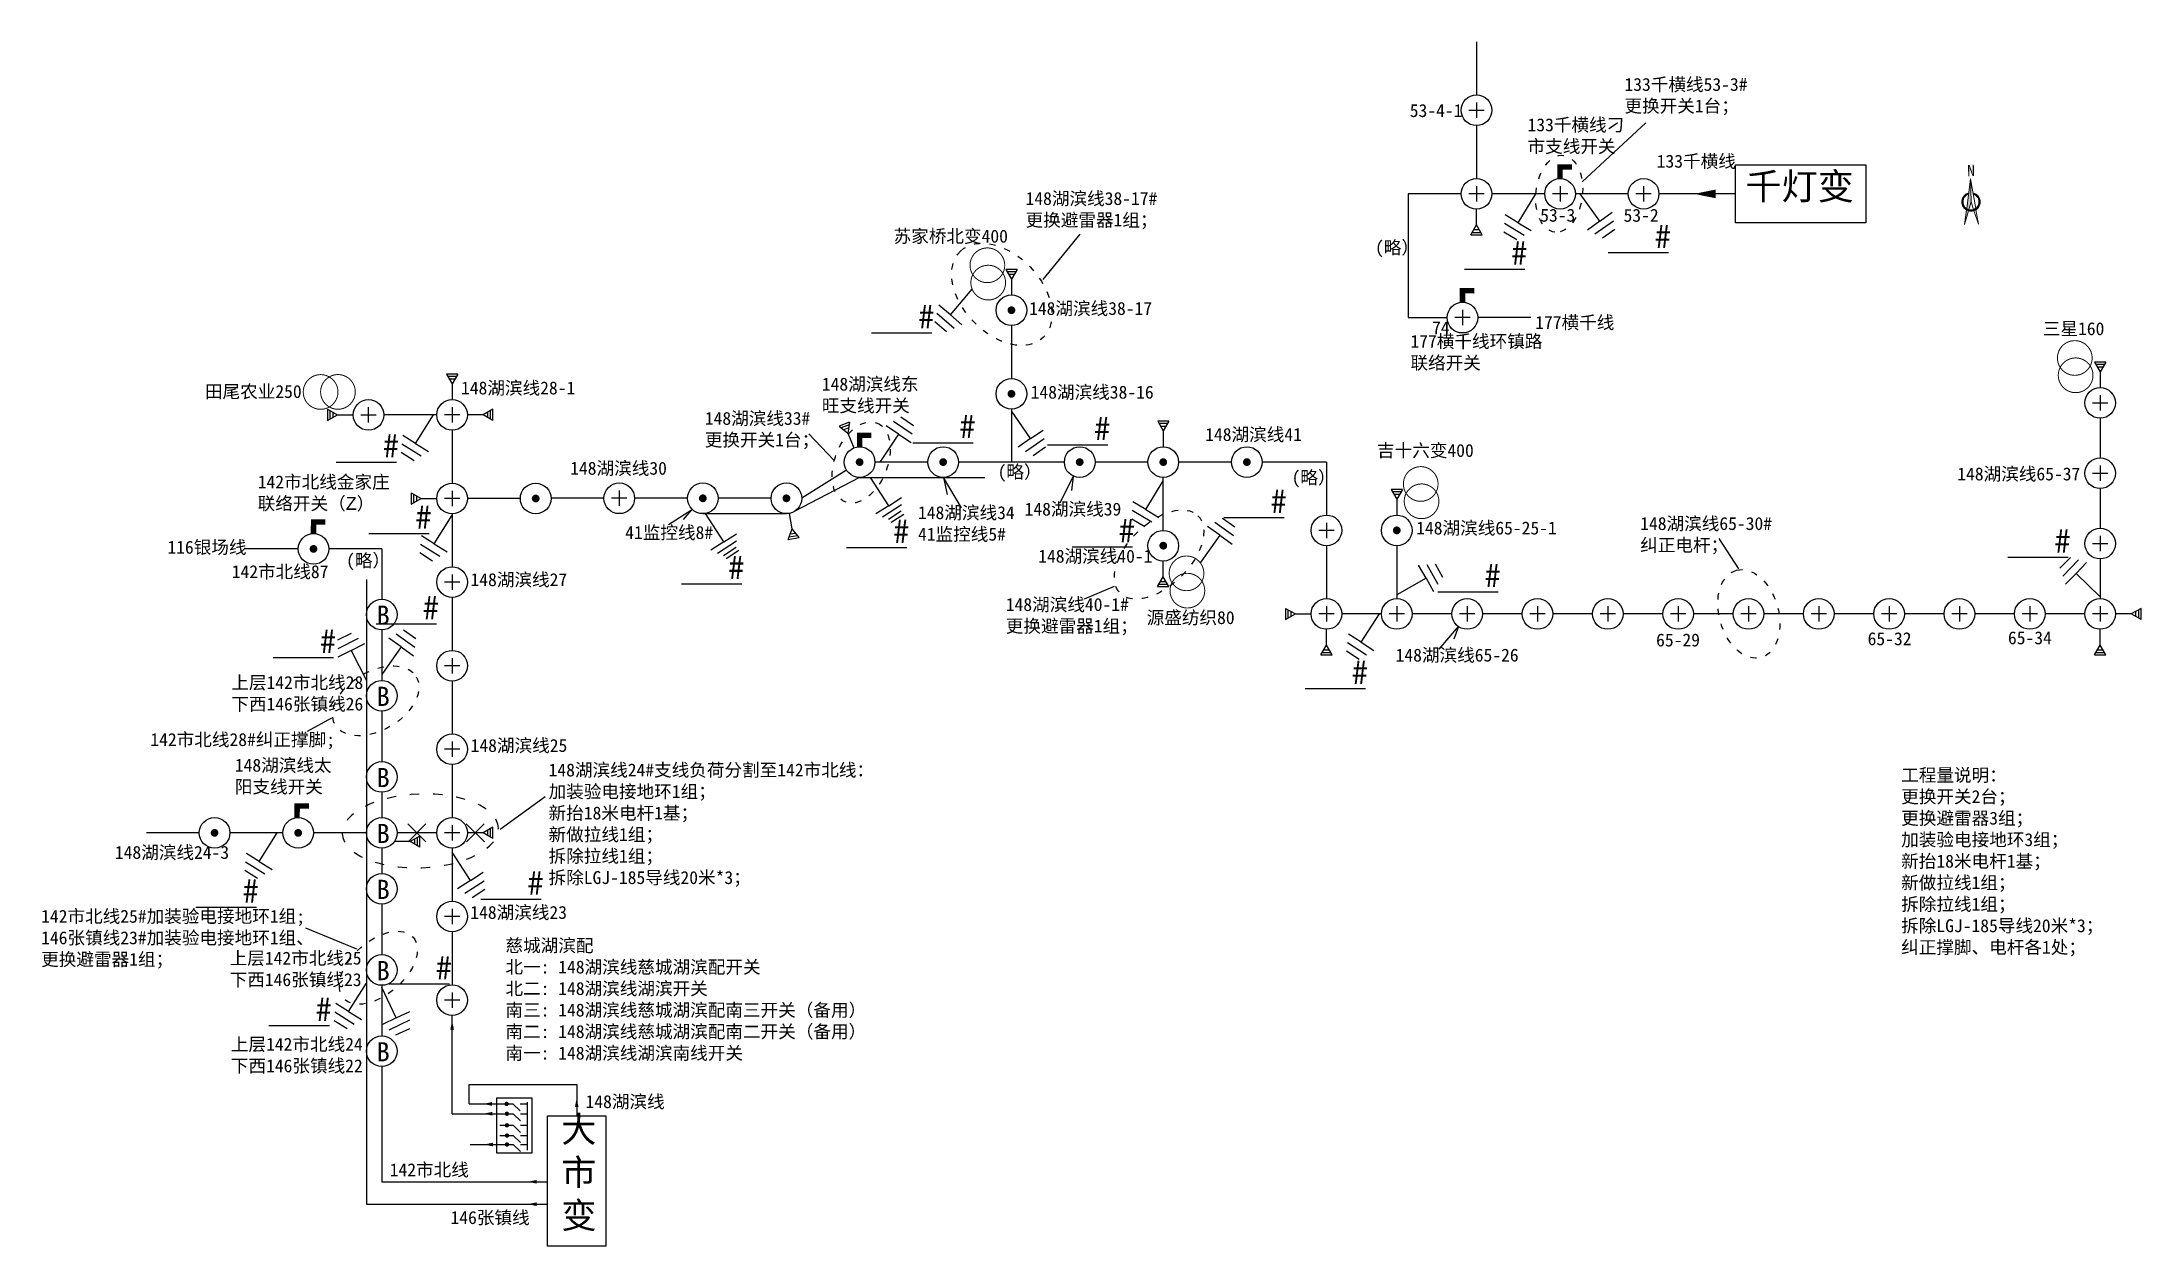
# Model space of a CAD drawing. Extents: x 840 to 1058, y -155 to -96.
# Drawn here: x 976.6 to 1057.9, y -155 to -108.3 of the extents above; entities that cross this region are included whole.
import ezdxf

# ---------------------------------------------------------------- set-up
doc = ezdxf.new("R2010")
doc.units = 0
doc.header["$LTSCALE"] = 20
doc.header["$MEASUREMENT"] = 0
for name, pattern in [('ACAD_ISO03W100', [30, 12, -18]), ('ACAD_ISO10W100', [18.5, 12, -3, 0.5, -3]), ('CENTERX2', [101.6, 63.5, -12.7, 12.7, -12.7]), ('DASHEDX2', [38.1, 25.4, -12.7]), ('DOT', [6.35, 0, -6.35])]:
    doc.linetypes.add(name, pattern=pattern)
doc.layers.get('0').update_dxf_attribs({"linetype": 'CONTINUOUS'})
for name, color, linetype in [('Layer1', 7, 'CONTINUOUS'), ('交叉跨越', 6, 'DOT'), ('变压器', 1, 'CONTINUOUS'), ('同杆线路', 3, 'CONTINUOUS'), ('图纸', 7, 'CONTINUOUS'), ('本线路', 7, 'CONTINUOUS'), ('标注', 1, 'CONTINUOUS'), ('标题', 7, 'CONTINUOUS'), ('电杆', 7, 'CONTINUOUS'), ('道路', 4, 'ACAD_ISO10W100')]:
    doc.layers.add(name, color=color, linetype=linetype)
doc.layers.add('跨越', color=4, linetype='CENTERX2', lineweight=9)
doc.styles.add('STYLE1', font='SIMFANG.TTF')
doc.styles.add('STYLE4', font='SIMFANG.TTF', dxfattribs={"height": 0.4})

msp = doc.modelspace()

# ---------------------------------------------------------------- texts
at = {"layer": 'Layer1', "color": 4, "lineweight": -3, "style": 'STYLE1'}
for p in [(1039.08, -116.321), (1033.517, -116.964), (1010.543, -119.43), (1012.138, -123.684), (989.802, -124.432), (1017.358, -123.765), (1024.192, -126.581), (991.063, -127.197), (1018.311, -127.721), (1054.567, -128.117), (1032.484, -129.459), (991.347, -130.703), (987.362, -132.006), (1027.341, -133.206), (995.401, -141.368), (984.369, -141.679), (991.849, -144.652), (987.197, -146.261)]:
    msp.add_text('#', height=0.908, dxfattribs=at).set_placement(p)
at = {"layer": 'Layer1', "color": 32, "lineweight": -3, "style": 'STYLE1'}
for p in [(1009.572, -127.745), (1003.18, -129.148)]:
    msp.add_text('#', height=0.908, dxfattribs=at).set_placement(p)
at = {"layer": '交叉跨越', "char_height": 0.5, "attachment_point": 1, "style": 'STYLE1'}
for s, insert, width in [('{\\C5;133千横线53-3#\\P更换开关1台；}', (1037.901, -109.734), 6.5195), ('{\\C0;53-4-1}', (1029.583, -110.747), 7.23352), ('{\\C0;133千横线}', (1039.15, -112.709), 6.52724), ('{\\C5;148湖滨线38-17#\\P更换避雷器1组；}', (1014.696, -114.154), 6.5195), ('{\\C0;53-3}', (1034.636, -114.802), 7.23352), ('{\\C0;53-2}', (1037.866, -114.804), 7.23352), ('{\\C0;148湖滨线38-17}', (1014.833, -118.412), 5.63251), ('{\\C0;74}', (1030.447, -119.163), 7.23352), ('{\\C0;148湖滨线28-1}', (992.824, -121.493), 5.63251), ('{\\C0;148湖滨线38-16}', (1014.894, -121.656), 5.63251), ('{\\C5;148湖滨线33#\\P更换开关1台；}', (1002.27, -122.671), 6.5195), ('{\\C0;148湖滨线41}', (1021.656, -123.295), 5.63251), ('{\\C0;148湖滨线30}', (997.054, -124.603), 3.98854), ('{\\C0;148湖滨线65-37}', (1050.796, -124.823), 5.63251), ('{\\C0;148湖滨线34\\C32;\\P41监控线5#}', (1010.529, -126.324), 3.98854), ('{\\C0;148湖滨线39}', (1014.66, -126.186), 5.63251), ('{\\C0;148湖滨线65-25-1}', (1029.832, -126.918), 5.63251), ('{\\C5;148湖滨线65-30#\\P纠正电杆；}', (1038.512, -126.745), 6.5195), ('{\\C32;41监控线8#}', (999.186, -127.093), 3.98854), ('{\\C0;148湖滨线40-1}', (1015.187, -128.01), 5.63251), ('{\\C0;148湖滨线27}', (993.191, -128.918), 3.98854), ('{\\C5;148湖滨线40-1#\\P更换避雷器1组；}', (1013.931, -129.882), 6.5195), ('{\\C0;65-29}', (1039.127, -131.256), 5.63251), ('{\\C0;65-32}', (1047.323, -131.207), 5.63251), ('{\\C0;65-34}', (1052.76, -131.172), 5.63251), ('{\\C0;148湖滨线65-26}', (1029.034, -131.841), 5.63251), ('{\\C5;142市北线28#纠正撑脚;}', (980.787, -135.114), 7.49715), ('{\\C0;148湖滨线25}', (993.196, -135.342), 3.98854), ('{\\C5;148湖滨线24#支线负荷分割至142市北线：\\P加装验电接地环1组；\\P新抬18米电杆1基；\\P新做拉线1组；\\P拆除拉线1组；\\P拆除LGJ-185导线20米*3；}', (996.217, -136.292), 13.05915), ('{\\C0;工程量说明：\\P更换开关2台；\\P更换避雷器3组；\\P加装验电接地环3组；\\P新抬18米电杆1基；\\P新做拉线1组；\\P拆除拉线1组；\\P拆除LGJ-185导线20米*3；\\P纠正撑脚、电杆各1处；}', (1048.623, -136.49), 14.92405), ('{\\C0;148湖滨线24-3}', (979.413, -139.484), 6.52724), ('{\\C5;142市北线25#加装验电接地环1组;\\P146张镇线23#加装验电接地环1组、\\P更换避雷器1组；}', (976.556, -141.959), 11.75995), ('{\\C0;148湖滨线23}', (993.183, -141.809), 3.98854), ('{\\C1;148湖滨线}', (997.648, -149.139), 3.98854)]:
    msp.add_mtext(s, dxfattribs=dict(at, insert=insert, width=width))
at = {"layer": '交叉跨越', "linetype": 'ACAD_ISO10W100', "ltscale": 0.8, "insert": (1034.146, -111.299), "char_height": 0.5, "width": 4.18446, "attachment_point": 1, "style": 'STYLE1'}
msp.add_mtext('{\\C0;133千横线刁市支线开关}', dxfattribs=at)
at = {"layer": '变压器', "linetype": 'ACAD_ISO03W100', "lineweight": 0, "char_height": 0.5, "width": 5.42046, "attachment_point": 1, "style": 'STYLE1'}
for s, insert in [('{\\C1;177横千线}', (1034.443, -118.955)), ('{\\C1;177横千线环镇路联络开关}', (1029.61, -119.686))]:
    msp.add_mtext(s, dxfattribs=dict(at, insert=insert))
at = {"layer": '变压器', "ltscale": 0.02, "insert": (1054.111, -119.197), "char_height": 0.5, "width": 2.8808, "attachment_point": 1, "style": 'STYLE1'}
msp.add_mtext('{\\C0;三星160}', dxfattribs=at)
at = {"layer": '图纸', "color": 0, "linetype": 'ByBlock', "ltscale": 0.02, "char_height": 0.744, "width": 0.3114, "attachment_point": 1, "style": 'STYLE1'}
for insert in [(989.555, -130.173), (989.555, -133.318), (989.555, -136.463), (989.555, -140.796), (989.555, -143.941), (989.555, -147.086)]:
    msp.add_mtext('B', dxfattribs=dict(at, insert=insert))
at = {"layer": '图纸', "color": 5, "linetype": 'ByBlock', "ltscale": 0.02, "insert": (989.555, -138.63), "char_height": 0.744, "width": 0.3114, "attachment_point": 1, "style": 'STYLE1'}
msp.add_mtext('B', dxfattribs=at)
at = {"layer": '标注', "color": 1, "linetype": 'DASHEDX2', "char_height": 0.5, "attachment_point": 1, "style": 'STYLE1'}
for s, insert, width in [('{\\C0;苏家桥北变400}', (1009.584, -115.612), 4.65826), ('{\\C0;(略）}', (1028.238, -116.05), 3.82461), ('{\\C0;田尾农业250}', (982.902, -121.631), 4.43828), ('{\\C0;148湖滨线东旺支线开关}', (1006.804, -121.343), 3.82461), ('{\\C0;吉十六变400}', (1028.314, -123.914), 4.6105), ('{\\C0;(略）}', (1013.616, -124.74), 3.82461), ('{\\C0;(略）}', (1025.007, -124.959), 3.82461), ('{\\C0;(略）}', (988.372, -128.174), 3.82461), ('{\\C0;142市北线87}', (983.94, -128.61), 8.61849), ('{\\C0;源盛纺织80}', (1019.389, -130.388), 4.43611), ('{\\C0;上层142市北线28\\P下西146张镇线26}', (983.924, -132.904), 8.61849), ('{\\C0;148湖滨线太阳支线开关}', (984.061, -136.107), 4.06814), ('慈城湖滨配\\P北一: 148湖滨线慈城湖滨配开关\\P北二: 148湖滨线湖滨开关\\P南三: 148湖滨线慈城湖滨配南三开关（备用）\\P南二: 148湖滨线慈城湖滨配南二开关（备用）\\P南一: 148湖滨线湖滨南线开关', (994.546, -143.091), 17.03031), ('{\\C0;上层142市北线25\\P下西146张镇线23}', (983.859, -143.581), 8.61849), ('{\\C0;上层142市北线24\\P下西146张镇线22}', (983.906, -146.918), 8.61849), ('{\\C0;142市北线}', (990.061, -151.779), 8.61849), ('{\\C0;146张镇线}', (992.417, -153.631), 8.61849)]:
    msp.add_mtext(s, dxfattribs=dict(at, insert=insert, width=width))
at = {"layer": '电杆', "color": 6, "linetype": 'ByBlock', "lineweight": -2, "ltscale": 0.02, "char_height": 0.5, "attachment_point": 1, "style": 'STYLE4'}
for s, insert, width in [('{\\C1;142市北线金家庄\\P联络开关（\\fArial|b0|i0|c0|p32;Z\\fFangSong_GB2312|b0|i0|c134|p32;）}', (984.947, -125.133), 17.24667), ('{\\C1;116银场线}', (981.447, -127.662), 3.92607)]:
    msp.add_mtext(s, dxfattribs=dict(at, insert=insert, width=width))
at = {"layer": '道路', "ltscale": 0.02, "attachment_point": 1, "style": 'STYLE1'}
for s, insert, char_height, width in [('{\\C1;千灯变}', (1042.586, -113.419), 1.0267, 9.63014), ('{\\C1;大市变}', (996.709, -149.959), 1, 1.73867)]:
    msp.add_mtext(s, dxfattribs=dict(at, insert=insert, char_height=char_height, width=width))

# ---------------------------------------------------------------- blocks, each defined once
blk = doc.blocks.new('111')
at = {"color": 0, "lineweight": -3}
for p, q in [((6520.4, 197.7, -805.8), (6496.7, 197.7, -805.8)), ((6516.4, 205.6, -805.8), (6500.6, 205.6, -805.8)), ((6508.5, 189.8, -805.8), (6492.7, 189.8, -805.8)), ((6508.5, 189.8, -805.8), (6524.3, 189.8, -805.8)), ((6508.5, 189.8), (6508.5, 154.7))]:
    blk.add_line(p, q, dxfattribs=at)
blk = doc.blocks.new('12')
at = {"const_width": 0.0358}
blk.add_lwpolyline([(-0.018, 0, 1), (0.018, 0, 1)], format="xyb", close=True, dxfattribs=at)
blk = doc.blocks.new('3513')
at = {"color": 32, "lineweight": -3}
for p, q in [((884.353, -154.35, 29.963), (883.645, -153.254, 29.963)), ((884.353, -154.35, 0), (883.859, -154.668, 0)), ((884.108, -154.784, 0), (884.849, -154.306, 0)), ((884.353, -154.35, 0), (884.846, -154.031, 0)), ((884.34, -154.871, 0), (884.833, -154.553, 0)), ((884.444, -154.991), (884.938, -154.672))]:
    blk.add_line(p, q, dxfattribs=at)
blk = doc.blocks.new('A$C779D513D')
at = {"layer": '跨越'}
h = blk.add_hatch(color=1, dxfattribs=at)
h.paths.add_polyline_path([(2, 7.41, 0.07616), (3.02, 6.94), (4.03, 10.5), (3.79, 21.16)])
h.paths.add_polyline_path([(2.85, 6.38, -0.05961), (1.91, 6.77), (1.03, 0)])
blk.add_hatch(color=5, dxfattribs=at).paths.add_polyline_path([(4.94, 14.7), (5.05, 14.06, -6.607399), (2.86, 14.01), (2.94, 14.65, 8.4891)])
at = {"layer": '跨越', "color": 0}
for p, q in [((2, 7.41), (3.79, 21.16)), ((3.79, 21.16), (4.03, 10.5)), ((6.21, 7.51), (3.79, 21.16)), ((3.02, 6.94), (4.03, 10.5)), ((5.21, 6.99), (4.03, 10.5)), ((1.03, 0), (1.91, 6.77)), ((1.03, 0), (2.85, 6.38)), ((7.51, 0.15), (5.4, 6.43)), ((7.51, 0.15), (6.32, 6.87))]:
    blk.add_line(p, q, dxfattribs=at)
for radius, start, end in [(4.29, 104.73675, 77.86325), (3.7, 108.51229, 74.08771)]:
    blk.add_arc((4.03, 10.5), radius, start, end, dxfattribs=at)
at = {"lineweight": 0, "insert": (2.18, 27.69), "char_height": 5.27, "width": 50.4759, "attachment_point": 1, "rotation": 1.3}
blk.add_mtext('N', dxfattribs=at)

# ---------------------------------------------------------------- linework, layer by layer
at = {"color": 5, "linetype": 'ByBlock', "ltscale": 0.02}
for p, q in [((1036.265, -113.756), (1038.725, -111.472)), ((1015.377, -117.546), (1016.815, -115.791)), ((1007.263, -124.545), (1006.304, -123.523)), ((1042.327, -128.754), (1041.576, -127.579)), ((1018.127, -129.431), (1016.971, -129.927)), ((987.808, -134.53), (986.86, -135.048)), ((994.341, -138.832), (996.085, -137.573)), ((988.788, -143.488), (986.816, -142.674))]:
    msp.add_line(p, q, dxfattribs=at)
at = {"color": 0, "linetype": 'ByBlock', "ltscale": 0.02}
for p, q in [((1029.524, -114.223), (1029.524, -119.019)), ((1029.524, -119.019), (1031.032, -119.019)), ((1012.21, -126.392), (1011.516, -125.209)), ((1011.516, -125.209), (1011.655, -125.868)), ((1016.039, -126.187), (1016.541, -125.174)), ((1016.541, -125.174), (1016.483, -125.71)), ((1000.864, -127.034), (1001.748, -126.46)), ((1001.748, -126.46), (1001.433, -126.834)), ((989.754, -127.971), (989.754, -129.928)), ((989.16, -129.159), (989.16, -130.522)), ((989.16, -130.522), (989.16, -133.667)), ((989.754, -131.116), (989.754, -133.073)), ((1030.727, -131.858), (1031.472, -130.989)), ((1031.472, -130.989), (1031.289, -131.47)), ((989.16, -133.667), (989.16, -136.812)), ((989.754, -134.261), (989.754, -136.218)), ((989.16, -136.812), (989.16, -138.978)), ((989.754, -137.406), (989.754, -138.384)), ((989.16, -138.978), (989.16, -141.145)), ((989.754, -139.572), (989.754, -140.551)), ((989.16, -141.145), (989.16, -144.29)), ((989.754, -141.739), (989.754, -143.696)), ((989.16, -144.29), (989.16, -147.435)), ((989.754, -144.884), (989.754, -146.841)), ((992.479, -149.858), (992.479, -146.049)), ((989.16, -147.435), (989.16, -153.362)), ((989.754, -148.029), (989.754, -152.494)), ((989.754, -152.494), (996.178, -152.494)), ((989.16, -153.362), (996.178, -153.362))]:
    msp.add_line(p, q, dxfattribs=at)
at = {"color": 0, "linetype": 'ByBlock', "lineweight": -3}
for p, q in [((1031.951, -115.806), (1032.168, -115.428)), ((1032.168, -115.428), (1032.169, -114.817)), ((1032.385, -115.807), (1032.168, -115.428)), ((1031.951, -115.806), (1032.385, -115.807)), ((1032.003, -115.716), (1032.333, -115.716)), ((1032.065, -115.607), (1032.271, -115.607)), ((1014.368, -117.149), (1013.934, -117.148)), ((1013.934, -117.148), (1014.151, -117.527)), ((1014.316, -117.239), (1013.986, -117.239)), ((1014.254, -117.348), (1014.048, -117.348)), ((1014.151, -117.527), (1014.15, -118.138)), ((1014.368, -117.149), (1014.151, -117.527)), ((1056.549, -120.739), (1056.115, -120.738)), ((1056.115, -120.738), (1056.332, -121.118)), ((1056.497, -120.829), (1056.167, -120.829)), ((1056.435, -120.938), (1056.229, -120.938)), ((1056.549, -120.739), (1056.332, -121.118)), ((1056.332, -121.118), (1056.332, -121.728)), ((992.697, -121.203), (992.262, -121.203)), ((992.262, -121.203), (992.479, -121.582)), ((992.645, -121.294), (992.314, -121.293)), ((992.582, -121.402), (992.376, -121.402)), ((992.697, -121.203), (992.479, -121.582)), ((992.479, -121.582), (992.479, -122.193)), ((987.657, -122.569), (987.656, -123.003)), ((987.656, -123.003), (988.036, -122.786)), ((987.657, -122.569), (988.036, -122.786)), ((987.747, -122.621), (987.747, -122.951)), ((987.856, -122.683), (987.856, -122.889)), ((988.036, -122.786), (988.646, -122.787)), ((993.684, -122.787), (993.073, -122.787)), ((994.063, -122.57), (993.684, -122.787)), ((994.062, -123.004), (993.684, -122.787)), ((993.863, -122.89), (993.863, -122.684)), ((993.972, -122.952), (993.972, -122.622)), ((994.062, -123.004), (994.063, -122.57)), ((1007.875, -123.065), (1007.472, -123.229)), ((1007.472, -123.229), (1007.816, -123.498)), ((1007.861, -123.169), (1007.554, -123.293)), ((1007.844, -123.293), (1007.653, -123.371)), ((1007.875, -123.065), (1007.816, -123.498)), ((1007.816, -123.498), (1008.046, -124.064)), ((1020.251, -123.031), (1019.816, -123.031)), ((1019.816, -123.031), (1020.033, -123.41)), ((1020.199, -123.122), (1019.868, -123.122)), ((1020.136, -123.231), (1019.931, -123.231)), ((1020.251, -123.031), (1020.033, -123.41)), ((1020.033, -123.41), (1020.033, -124.021)), ((990.895, -125.807), (990.895, -126.242)), ((990.895, -125.807), (991.274, -126.025)), ((990.895, -126.242), (991.274, -126.025)), ((990.986, -125.859), (990.985, -126.19)), ((991.094, -125.922), (991.094, -126.128)), ((991.274, -126.025), (991.885, -126.025)), ((1029.298, -125.676), (1028.864, -125.675)), ((1028.864, -125.675), (1029.081, -126.055)), ((1029.246, -125.766), (1028.916, -125.766)), ((1029.184, -125.875), (1028.978, -125.875)), ((1029.081, -126.055), (1029.08, -126.665)), ((1029.298, -125.676), (1029.081, -126.055)), ((1005.649, -127.203), (1005.551, -126.6)), ((1005.495, -127.612), (1005.649, -127.203)), ((1005.495, -127.612), (1005.924, -127.542)), ((1005.531, -127.514), (1005.858, -127.461)), ((1005.576, -127.397), (1005.779, -127.364)), ((1005.924, -127.542), (1005.649, -127.203)), ((1020.033, -129.058), (1020.033, -128.447)), ((1019.815, -129.437), (1020.033, -129.058)), ((1019.93, -129.238), (1020.136, -129.238)), ((1020.25, -129.438), (1020.033, -129.058)), ((1019.815, -129.437), (1020.25, -129.438)), ((1019.867, -129.346), (1020.198, -129.347)), ((1024.772, -130.28), (1024.771, -130.715)), ((1024.771, -130.715), (1025.15, -130.498)), ((1024.772, -130.28), (1025.15, -130.498)), ((1024.862, -130.332), (1024.862, -130.663)), ((1024.971, -130.394), (1024.971, -130.6)), ((1025.15, -130.498), (1025.761, -130.498)), ((1057.536, -130.498), (1056.926, -130.498)), ((1057.916, -130.281), (1057.536, -130.498)), ((1057.915, -130.716), (1057.536, -130.498)), ((1057.716, -130.601), (1057.716, -130.395)), ((1057.825, -130.664), (1057.825, -130.333)), ((1057.915, -130.716), (1057.916, -130.281)), ((1026.137, -132.081), (1026.355, -131.703)), ((1026.355, -131.703), (1026.355, -131.092)), ((1026.572, -132.082), (1026.355, -131.703)), ((1056.114, -132.081), (1056.331, -131.703)), ((1056.331, -131.703), (1056.332, -131.092)), ((1056.548, -132.082), (1056.331, -131.703)), ((1026.137, -132.081), (1026.572, -132.082)), ((1026.189, -131.991), (1026.52, -131.991)), ((1026.252, -131.882), (1026.458, -131.882)), ((1056.114, -132.081), (1056.548, -132.082)), ((1056.166, -131.991), (1056.496, -131.991)), ((1056.228, -131.882), (1056.434, -131.882)), ((993.684, -138.979), (993.073, -138.978)), ((994.063, -138.762), (993.684, -138.979)), ((994.062, -139.196), (993.684, -138.979)), ((993.863, -139.082), (993.863, -138.876)), ((993.972, -139.144), (993.972, -138.813)), ((994.062, -139.196), (994.063, -138.762))]:
    msp.add_line(p, q, dxfattribs=at)
at = {"color": 4, "lineweight": -3}
for p, q in [((1037.266, -116.501), (1039.606, -116.501)), ((1031.702, -117.143), (1034.042, -117.143)), ((1008.729, -119.61), (1011.069, -119.61)), ((1010.324, -123.863), (1012.664, -123.863)), ((1015.543, -123.944), (1017.883, -123.944)), ((987.988, -124.611), (990.328, -124.611)), ((1022.378, -126.761), (1024.718, -126.761)), ((989.249, -127.376), (991.589, -127.376)), ((1016.497, -127.9), (1018.837, -127.9)), ((1052.752, -128.296), (1055.092, -128.296)), ((1030.669, -129.639), (1033.009, -129.639)), ((989.533, -130.882), (991.873, -130.882)), ((985.547, -132.185), (987.887, -132.185)), ((1025.526, -133.385), (1027.866, -133.385)), ((982.554, -141.858), (984.894, -141.858)), ((993.587, -141.547), (995.927, -141.547)), ((990.034, -144.831), (992.374, -144.831)), ((985.383, -146.44), (987.723, -146.44))]:
    msp.add_line(p, q, dxfattribs=at)
at = {"color": 32, "linetype": 'ByBlock', "ltscale": 0.02}
for p, q in [((1008.268, -125.209), (1005.73, -126.532)), ((1008.268, -125.209), (1011.506, -125.209)), ((1011.506, -125.209), (1013.125, -125.209)), ((1002.194, -126.612), (1005.432, -126.612))]:
    msp.add_line(p, q, dxfattribs=at)
at = {"color": 32, "lineweight": -3}
for p, q in [((1007.757, -127.924), (1010.097, -127.924)), ((1001.365, -129.327), (1003.705, -129.327))]:
    msp.add_line(p, q, dxfattribs=at)
at = {"color": 5, "linetype": 'ByBlock', "lineweight": -3}
for p, q in [((990.852, -139.317), (990.241, -139.317)), ((991.232, -139.1), (990.852, -139.317)), ((991.231, -139.535), (990.852, -139.317)), ((991.032, -139.421), (991.032, -139.215)), ((991.141, -139.483), (991.141, -139.152)), ((991.231, -139.535), (991.232, -139.1))]:
    msp.add_line(p, q, dxfattribs=at)
at = {"color": 1, "linetype": 'ByBlock', "ltscale": 0.02}
for p, q in [((993.14, -149.478), (993.14, -148.724)), ((993.14, -148.724), (997.306, -148.724)), ((997.306, -148.724), (997.306, -149.935))]:
    msp.add_line(p, q, dxfattribs=at)
at = {"color": 1, "ltscale": 0.8}
for p, q in [((993.14, -149.478), (994.374, -149.478)), ((993.173, -151.051), (994.407, -151.051))]:
    msp.add_line(p, q, dxfattribs=at)
at = {"color": 0, "ltscale": 0.8}
msp.add_line((992.479, -149.858), (994.389, -149.858), dxfattribs=at)
at = {"color": 1, "linetype": 'ByBlock', "ltscale": 0.02}
for points in [[(1042.205, -113.095), (1047.252, -113.095), (1047.252, -115.35), (1042.205, -115.35)], [(998.433, -149.935), (998.433, -154.983), (996.178, -154.983), (996.178, -149.935)]]:
    msp.add_lwpolyline(points, close=True, dxfattribs=at)
at = {"color": 1, "const_width": 0.15}
msp.add_lwpolyline([(987.182, -127.998, 1), (987.037, -127.958, 1)], format="xyb", close=True, dxfattribs=at)
at = {"color": 0}
for points in [[(992.479, -146.601, 0.141, 0, 0), (992.479, -146.25, 0, 0, 0)], [(994.039, -149.858, 0.141, 0, 0), (993.687, -149.858, 0, 0, 0)], [(995.759, -152.494, 0.141, 0, 0), (995.408, -152.494, 0, 0, 0)], [(995.754, -153.362, 0.141, 0, 0), (995.402, -153.362, 0, 0, 0)]]:
    msp.add_lwpolyline(points, format="xyseb", dxfattribs=at)
at = {"color": 1}
for points in [[(994.024, -149.478, 0.141, 0, 0), (993.672, -149.478, 0, 0, 0)], [(997.306, -149.601, 0.141, 0, 0), (997.306, -149.25, 0, 0, 0)], [(994.057, -151.051, 0.141, 0, 0), (993.705, -151.051, 0, 0, 0)]]:
    msp.add_lwpolyline(points, format="xyseb", dxfattribs=at)
at = {"color": 1, "ltscale": 0.8}
msp.add_lwpolyline([(994.216, -149.236), (995.566, -149.236), (995.566, -151.391), (994.216, -151.391)], close=True, dxfattribs=at)
at = {"color": 0, "linetype": 'ByBlock', "lineweight": -3, "ltscale": 0.02}
for centre in [(1014.15, -118.732), (1014.15, -121.971), (1008.268, -124.615), (1011.506, -124.615), (1016.795, -124.615), (1020.033, -124.615), (1023.272, -124.615), (995.717, -126.025), (1002.194, -126.018), (1005.432, -126.018), (1029.08, -127.259), (1020.033, -127.853), (983.277, -138.978), (986.515, -138.978)]:
    msp.add_circle(centre, 0.594, dxfattribs=at)
at = {"color": 1, "linetype": 'ByBlock', "lineweight": -3, "ltscale": 0.02}
msp.add_circle((987.109, -127.978), 0.594, dxfattribs=at)
at = {"color": 5, "linetype": 'ACAD_ISO03W100', "ltscale": 0.001}
for centre, major_axis, ratio in [((1035.374, -114.22), (-0.166, -1.488), 0.6008), ((1013.778, -118.116), (-1.6, 1.675), 0.659244), ((1008.328, -124.631), (0.622, 1.527), 0.615369), ((1019.87, -128.196), (1.508, 1.5), 0.567283), ((1042.723, -130.495), (-0.485, 1.688), 0.652447), ((989.522, -133.864), (1.569, 0.937), 0.622253), ((989.62, -144.203), (1.347, 1.182), 0.578119)]:
    msp.add_ellipse(centre, major_axis=major_axis, ratio=ratio, dxfattribs=at)
at = {"color": 5, "linetype": 'ACAD_ISO03W100', "ltscale": 0.0015, "extrusion": (0, 0, -1)}
msp.add_ellipse((991.248, -138.901), major_axis=(3.024, 0.11), ratio=0.471342, dxfattribs=at)
at = {"layer": '变压器', "color": 0, "const_width": 0.0373}
for points in [[(1013.184, -116.319, 1), (1013.251, -117.662, 1)], [(1013.217, -116.99, 1), (1013.284, -118.333, 1)], [(1055.316, -119.91, 1), (1055.383, -121.253, 1)], [(1055.349, -120.581, 1), (1055.416, -121.924, 1)], [(988.056, -121.895, 1), (986.712, -121.901, 1)], [(988.728, -121.893, 1), (987.384, -121.898, 1)], [(1029.974, -124.791, 1), (1030.041, -126.133, 1)], [(1030.007, -125.462, 1), (1030.074, -126.805, 1)], [(1020.967, -129.595, 1), (1020.9, -128.253, 1)], [(1021, -130.267, 1), (1020.933, -128.924, 1)]]:
    msp.add_lwpolyline(points, format="xyb", close=True, dxfattribs=at)
at = {"layer": '同杆线路', "color": 5, "linetype": 'ByBlock', "ltscale": 0.02, "const_width": 0.209}
for points in [[(1035.867, -113.183), (1035.407, -113.183), (1035.407, -113.629)], [(1008.728, -123.575), (1008.268, -123.575), (1008.268, -124.021)]]:
    msp.add_lwpolyline(points, dxfattribs=at)
at = {"layer": '同杆线路', "color": 1, "linetype": 'ByBlock', "ltscale": 0.02, "const_width": 0.209}
for points in [[(1032.086, -117.979), (1031.626, -117.978), (1031.626, -118.425)], [(987.57, -126.938), (987.11, -126.938), (987.109, -127.384)]]:
    msp.add_lwpolyline(points, dxfattribs=at)
at = {"layer": '同杆线路', "color": 0, "linetype": 'ByBlock', "ltscale": 0.02, "const_width": 0.209}
msp.add_lwpolyline([(986.934, -137.94), (986.475, -137.94), (986.474, -138.386)], dxfattribs=at)
at = {"layer": '本线路', "color": 0, "linetype": 'ByBlock', "lineweight": -3, "ltscale": 0.14}
for p, q in [((1032.169, -108.34), (1032.169, -110.39)), ((1032.169, -111.578), (1032.169, -113.629)), ((1031.575, -114.223), (1029.524, -114.223)), ((1034.813, -114.223), (1032.763, -114.223)), ((1038.051, -114.223), (1036.001, -114.223)), ((1042.205, -114.223), (1039.239, -114.223)), ((1014.15, -119.326), (1014.15, -121.377)), ((991.885, -122.787), (989.834, -122.787)), ((1014.15, -122.565), (1014.15, -124.615)), ((992.479, -123.381), (992.479, -125.431)), ((1056.332, -122.916), (1056.332, -124.454)), ((1007.764, -124.93), (1006.026, -126.018)), ((1010.912, -124.615), (1008.862, -124.615)), ((1014.15, -124.615), (1012.1, -124.615)), ((1016.201, -124.615), (1014.15, -124.615)), ((1019.439, -124.615), (1017.389, -124.615)), ((1020.033, -127.259), (1020.033, -125.209)), ((1022.678, -124.615), (1020.627, -124.615)), ((1026.355, -124.615), (1023.866, -124.615)), ((1026.355, -124.615), (1026.355, -126.665)), ((995.123, -126.025), (993.073, -126.025)), ((998.361, -126.018), (996.311, -126.018)), ((1001.6, -126.018), (999.549, -126.018)), ((1004.838, -126.018), (1002.788, -126.018)), ((1056.332, -125.642), (1056.332, -127.179)), ((992.479, -126.619), (992.479, -128.669)), ((989.754, -127.971), (987.703, -127.971)), ((1026.355, -127.853), (1026.355, -129.904)), ((1029.08, -127.853), (1029.08, -129.904)), ((1056.332, -128.367), (1056.332, -129.904)), ((992.479, -129.857), (992.479, -131.908)), ((1028.486, -130.498), (1026.949, -130.498)), ((1031.212, -130.498), (1029.674, -130.498)), ((1033.937, -130.498), (1032.4, -130.498)), ((1036.662, -130.498), (1035.125, -130.498)), ((1039.387, -130.498), (1037.85, -130.498)), ((1042.112, -130.498), (1040.575, -130.498)), ((1044.837, -130.498), (1043.3, -130.498)), ((1047.562, -130.498), (1046.025, -130.498)), ((1050.287, -130.498), (1048.75, -130.498)), ((1053.012, -130.498), (1051.475, -130.498)), ((1055.738, -130.498), (1054.2, -130.498)), ((992.479, -133.096), (992.479, -135.146)), ((992.479, -136.334), (992.479, -138.384)), ((982.683, -138.978), (980.633, -138.978)), ((985.921, -138.978), (983.871, -138.978)), ((989.16, -138.978), (987.109, -138.978)), ((991.885, -138.978), (990.348, -138.978)), ((992.479, -139.572), (992.479, -141.623)), ((992.479, -142.811), (992.479, -144.861))]:
    msp.add_line(p, q, dxfattribs=at)
at = {"layer": '本线路', "linetype": 'ByBlock', "lineweight": -3, "ltscale": 0.02}
for p, q in [((1031.872, -110.984), (1032.466, -110.984)), ((1032.169, -110.687), (1032.169, -111.281)), ((1032.466, -114.223), (1031.872, -114.223)), ((1032.169, -113.926), (1032.169, -114.52)), ((1035.704, -114.223), (1035.11, -114.223)), ((1035.407, -113.926), (1035.407, -114.52)), ((1038.942, -114.223), (1038.348, -114.223)), ((1038.645, -113.926), (1038.645, -114.52)), ((988.943, -122.787), (989.537, -122.787)), ((989.24, -123.084), (989.24, -122.49)), ((992.776, -122.787), (992.182, -122.787)), ((992.479, -122.49), (992.479, -123.084)), ((1056.035, -122.322), (1056.629, -122.322)), ((1056.332, -122.025), (1056.332, -122.619)), ((1056.035, -125.048), (1056.629, -125.048)), ((1056.332, -124.751), (1056.332, -125.345)), ((992.776, -126.025), (992.182, -126.025)), ((992.479, -125.728), (992.479, -126.322)), ((999.252, -126.018), (998.658, -126.018)), ((998.955, -125.721), (998.955, -126.315)), ((1026.652, -127.259), (1026.058, -127.259)), ((1026.355, -126.962), (1026.355, -127.556)), ((1056.332, -127.476), (1056.332, -128.07)), ((1056.035, -127.773), (1056.629, -127.773)), ((992.776, -129.263), (992.182, -129.263)), ((992.479, -128.966), (992.479, -129.56)), ((1026.652, -130.498), (1026.058, -130.498)), ((1026.355, -130.201), (1026.355, -130.795)), ((1029.377, -130.498), (1028.783, -130.498)), ((1029.08, -130.201), (1029.08, -130.795)), ((1032.103, -130.498), (1031.509, -130.498)), ((1031.806, -130.201), (1031.806, -130.795)), ((1034.828, -130.498), (1034.234, -130.498)), ((1034.531, -130.201), (1034.531, -130.795)), ((1037.553, -130.498), (1036.959, -130.498)), ((1037.256, -130.201), (1037.256, -130.795)), ((1040.278, -130.498), (1039.684, -130.498)), ((1039.981, -130.201), (1039.981, -130.795)), ((1043.003, -130.498), (1042.409, -130.498)), ((1042.706, -130.201), (1042.706, -130.795)), ((1045.728, -130.498), (1045.134, -130.498)), ((1045.431, -130.201), (1045.431, -130.795)), ((1048.453, -130.498), (1047.859, -130.498)), ((1048.156, -130.201), (1048.156, -130.795)), ((1051.178, -130.498), (1050.584, -130.498)), ((1050.881, -130.201), (1050.881, -130.795)), ((1053.903, -130.498), (1053.309, -130.498)), ((1053.606, -130.201), (1053.606, -130.795)), ((1056.629, -130.498), (1056.035, -130.498)), ((1056.332, -130.201), (1056.332, -130.795)), ((992.776, -132.502), (992.182, -132.502)), ((992.479, -132.205), (992.479, -132.799)), ((992.776, -135.74), (992.182, -135.74)), ((992.479, -135.443), (992.479, -136.037)), ((992.776, -138.978), (992.182, -138.978)), ((992.479, -138.681), (992.479, -139.275)), ((992.776, -142.217), (992.182, -142.217)), ((992.479, -141.92), (992.479, -142.514)), ((992.776, -145.455), (992.182, -145.455)), ((992.479, -145.158), (992.479, -145.752))]:
    msp.add_line(p, q, dxfattribs=at)
at = {"layer": '本线路', "color": 1, "linetype": 'ByBlock', "lineweight": -3, "ltscale": 0.02}
for p, q in [((1031.626, -118.722), (1031.626, -119.316)), ((1031.923, -119.019), (1031.329, -119.019))]:
    msp.add_line(p, q, dxfattribs=at)
at = {"layer": '本线路', "color": 1, "linetype": 'ByBlock', "lineweight": -3, "ltscale": 0.14}
for p, q in [((1034.27, -119.019), (1032.22, -119.019)), ((986.515, -127.978), (984.465, -127.978))]:
    msp.add_line(p, q, dxfattribs=at)
at = {"layer": '本线路', "color": 5, "linetype": 'ByBlock', "lineweight": -3, "ltscale": 0.14}
for p, q in [((991.467, -139.325), (990.766, -138.632)), ((991.462, -138.628), (990.77, -139.329)), ((993.729, -139.325), (993.028, -138.632)), ((993.724, -138.628), (993.032, -139.329))]:
    msp.add_line(p, q, dxfattribs=at)
at = {"layer": '本线路', "color": 0, "lineweight": 0, "ltscale": 0.05}
msp.add_lwpolyline([(1041.44, -114.226, 0.337, 0, 0), (1040.597, -114.223, 0, 0, 0)], format="xyseb", dxfattribs=at)
at = {"layer": '本线路', "linetype": 'ByBlock', "lineweight": -3, "ltscale": 0.02}
for centre in [(1032.169, -110.984), (1032.169, -114.223), (1035.407, -114.223), (1038.645, -114.223), (1056.332, -122.322), (989.24, -122.787), (992.479, -122.787), (1056.332, -125.048), (992.479, -126.025), (998.955, -126.018), (1026.355, -127.259), (1056.332, -127.773), (992.479, -129.263), (1026.355, -130.498), (1029.08, -130.498), (1031.806, -130.498), (1034.531, -130.498), (1037.256, -130.498), (1039.981, -130.498), (1042.706, -130.498), (1045.431, -130.498), (1048.156, -130.498), (1050.881, -130.498), (1053.606, -130.498), (1056.332, -130.498), (992.479, -132.502), (992.479, -135.74), (992.479, -138.978), (992.479, -142.217), (992.479, -145.455)]:
    msp.add_circle(centre, 0.594, dxfattribs=at)
at = {"layer": '本线路', "color": 1, "linetype": 'ByBlock', "lineweight": -3, "ltscale": 0.02}
msp.add_circle((1031.626, -119.019), 0.594, dxfattribs=at)
at = {"layer": '本线路', "color": 0, "linetype": 'ByBlock', "lineweight": -3, "ltscale": 0.02}
for centre in [(989.754, -130.522), (989.754, -133.667), (989.754, -136.812), (989.754, -141.145), (989.754, -144.29), (989.754, -147.435)]:
    msp.add_circle(centre, 0.594, dxfattribs=at)
at = {"layer": '本线路', "color": 5, "linetype": 'ByBlock', "lineweight": -3, "ltscale": 0.02}
msp.add_circle((989.754, -138.978), 0.594, dxfattribs=at)
at = {"layer": '标题', "color": 1}
for p, q in [((994.374, -149.478), (994.829, -149.477)), ((994.829, -149.477), (995.11, -149.751)), ((995.11, -149.477), (995.379, -149.477)), ((995.395, -151.264), (995.396, -149.406)), ((994.322, -150.307), (994.844, -150.307)), ((994.844, -150.307), (995.125, -150.58)), ((995.125, -149.858), (995.395, -149.858)), ((995.125, -150.307), (995.395, -150.307)), ((994.323, -150.703), (994.844, -150.703)), ((994.407, -151.051), (994.844, -151.05)), ((994.844, -150.703), (995.125, -150.976)), ((994.844, -151.05), (995.125, -151.324)), ((995.125, -150.703), (995.395, -150.703)), ((995.125, -151.05), (995.395, -151.05))]:
    msp.add_line(p, q, dxfattribs=at)
at = {"layer": '标题', "color": 0}
for p, q in [((994.389, -149.858), (994.844, -149.858)), ((994.844, -149.858), (995.125, -150.131))]:
    msp.add_line(p, q, dxfattribs=at)
at = {"layer": '标题', "color": 1, "const_width": 0.0842}
for points in [[(994.589, -149.52, 1), (994.589, -149.435, 1)], [(994.604, -150.349, 1), (994.604, -150.265, 1)], [(994.604, -150.745, 1), (994.604, -150.661, 1)], [(994.604, -151.093, 1), (994.604, -151.008, 1)]]:
    msp.add_lwpolyline(points, format="xyb", close=True, dxfattribs=at)
at = {"layer": '标题', "color": 0, "const_width": 0.0842}
msp.add_lwpolyline([(994.604, -149.9, 1), (994.604, -149.816, 1)], format="xyb", close=True, dxfattribs=at)

# ---------------------------------------------------------------- block references
at = {"lineweight": -3, "xscale": 0.08328275791495798, "yscale": 0.08328275791370743, "zscale": 0.08328275791385777}
msp.add_blockref('A$C779D513D', (1050.994, -115.41), dxfattribs=at)
at = {"color": 4, "lineweight": -3, "zscale": 0.03718324293637638}
for p, xscale, yscale, rotation in [((1244.683, -234.256), 0.03718324293749742, 0.03718324293862452, 148.9125531797192), ((1229.378, 31.642), 0.03718324293757147, 0.03718324293862452, 215.6914290993201), ((1200.696, -270.342), 0.03718324293759365, 0.03718324293865294, 139.6144377655527), ((1200.016, -246.192), 0.03718324293752926, 0.03718324293868136, 147.9893043948564), ((804.721, 5.189), 0.03718324293767378, 0.03718324293868136, 326.2121641533911), ((1209.928, 19.747), 0.03718324293742507, 0.03718324293865294, 214.6651318149256), ((1230.553, -244.844), 0.03718324293744286, 0.03718324293862452, 149.0551826229198), ((1200.261, -250.884), 0.03718324293745509, 0.03718324293868136, 147.7680010199329), ((821.153, 7.419), 0.03718324293745955, 0.03718324293862452, 324.4775252415877), ((904.38, 77.726), 0.0371832429376425, 0.03718324293865294, 299.6442679833467), ((891.452, -307.082), 0.03718324293760194, 0.03718324293862452, 45.70823415009505), ((1234.923, -256.794), 0.03718324293760154, 0.03718324293865294, 147.1905414040237), ((775.694, -247.237), 0.03718324293750286, 0.03718324293859609, 26.77674304160471), ((788.373, 1.494), 0.03718324293740698, 0.03718324293853925, 324.9311990970288), ((1193.958, -262.383), 0.03718324293752926, 0.03718324293868136, 147.9893043948564), ((1192.675, -3.632), 0.03718324293756266, 0.03718324293870978, 212.8469098192558), ((1197.42, -268.199), 0.03718324293752926, 0.03718324293868136, 147.9893043948564), ((1205.679, -35.529), 0.03718324293745926, 0.03718324293868136, 205.5164118891639)]:
    msp.add_blockref('111', p, dxfattribs=dict(at, xscale=xscale, yscale=yscale, rotation=rotation))
at = {"linetype": 'DASHEDX2', "yscale": 4.197748793347955, "zscale": 4.197748793348071}
for p, xscale, rotation in [((1014.15, -118.732), 4.197748793347948, 254.5237972902572), ((1014.15, -121.971), 4.197748793347948, 254.5237972902572), ((1008.268, -124.615), 4.197748793348055, 196.5631883772079), ((1011.506, -124.615), 4.197748793347838, 164.5237972902568), ((1016.795, -124.615), 4.197748793347838, 164.5237972902568), ((1020.033, -124.615), 4.197748793347838, 164.5237972902568), ((1023.272, -124.615), 4.197748793347838, 164.5237972902568), ((995.717, -126.025), 4.197748793347838, 164.5237972902568), ((1002.194, -126.018), 4.197748793347838, 164.5237972902568), ((1005.432, -126.018), 4.197748793347838, 164.5237972902568), ((1020.033, -127.853), 4.197748793347948, 74.52379729025722), ((1029.08, -127.259), 4.197748793347948, 254.5237972902572), ((983.277, -138.978), 4.197748793347838, 164.5237972902568), ((986.515, -138.978), 4.197748793347838, 164.5237972902568)]:
    msp.add_blockref('12', p, dxfattribs=dict(at, xscale=xscale, rotation=rotation))
at = {"color": 0, "linetype": 'ByBlock'}
for p in [(125.041, 28.045, -29.963), (118.648, 26.642, -29.963)]:
    msp.add_blockref('3513', p, dxfattribs=at)

msp.set_redraw_order([(e.dxf.handle, doc.entitydb.next_handle()) for e in msp.query("TEXT MTEXT ATTDEF DIMENSION ARC_DIMENSION")])  # texts and dimensions are drawn at this point

doc.saveas('drawing.dxf')
